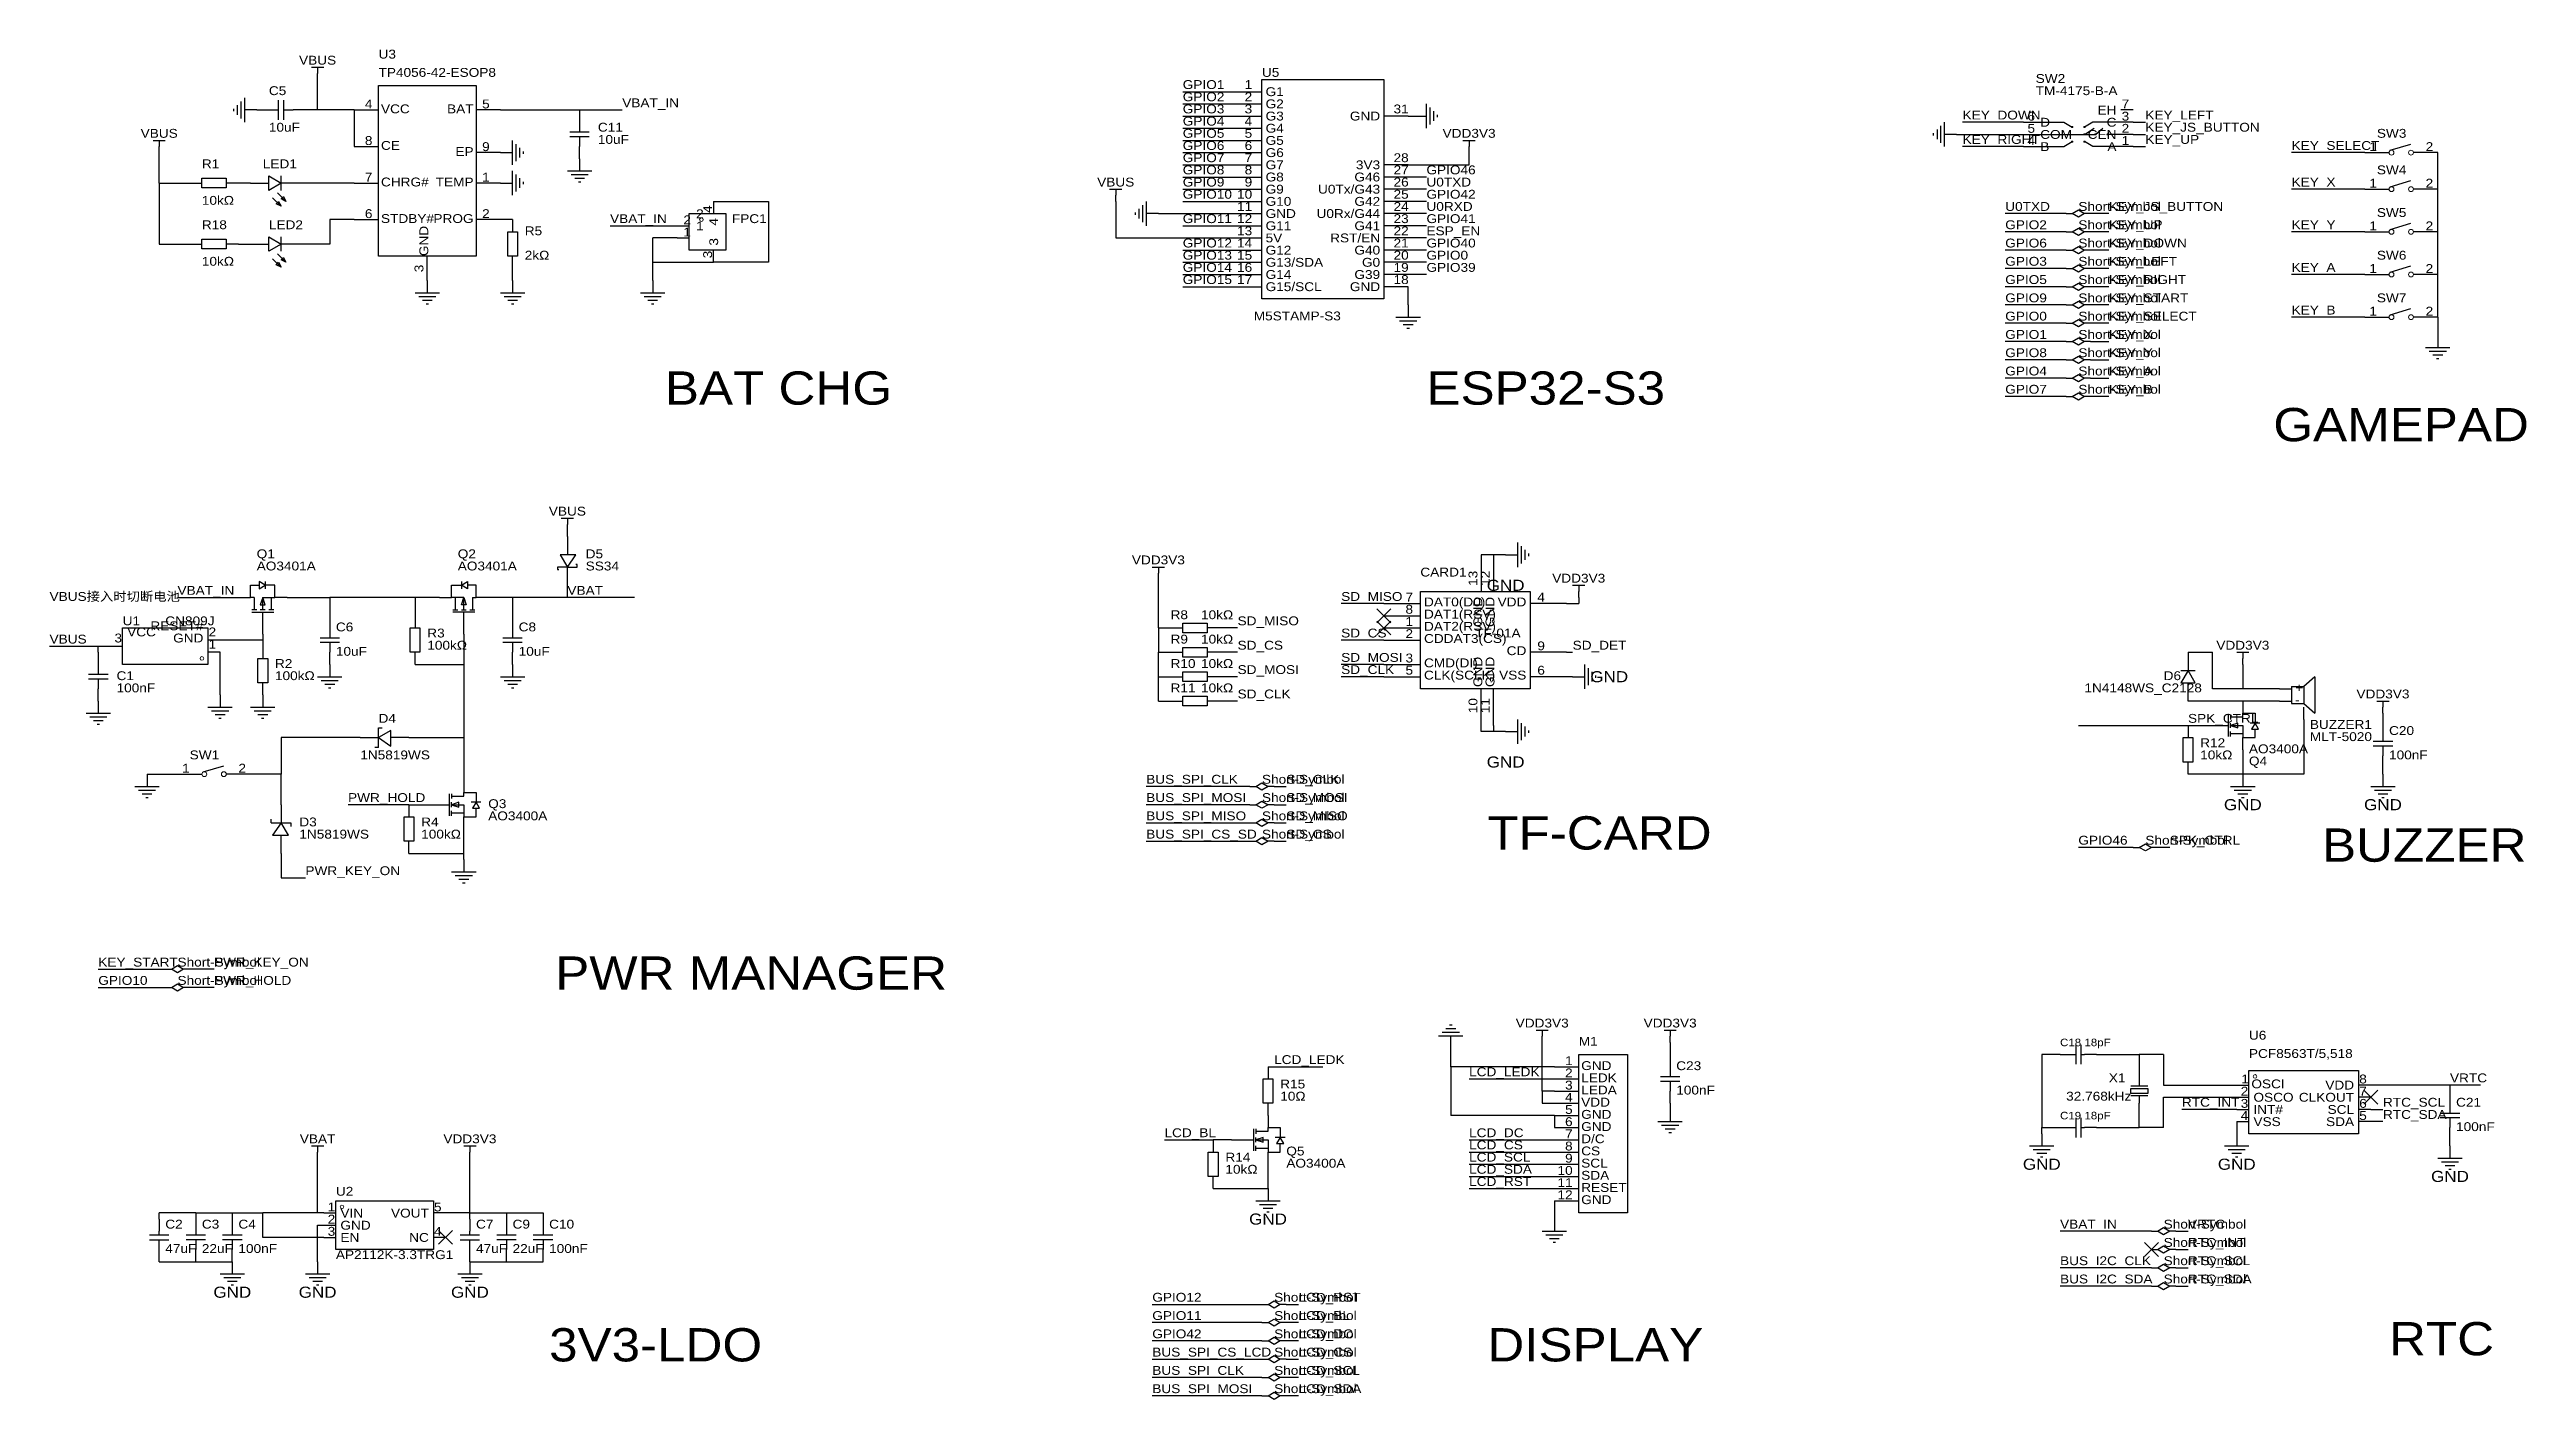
# Model space of a CAD drawing. Header units: millimetres. Extents: x 119 to 821, y 112 to 394.
# Drawn here: x 119 to 636, y 112 to 394 of the extents above; entities that cross this region are included whole.
import ezdxf
from ezdxf.enums import TextEntityAlignment as Align

# ---------------------------------------------------------------- set-up
doc = ezdxf.new("R2010")
doc.units = ezdxf.units.MM
doc.header["$MEASUREMENT"] = 0
doc.styles.get("Standard").update_dxf_attribs({"font": 'arial.ttf'})

msp = doc.modelspace()

# ---------------------------------------------------------------- texts
at = {"color": 1, "true_color": 0x000080, "width": 1.1}
for s, height, p in [('U3', 1.849, (187.96, 391.16)), ('TP4056-42-ESOP8', 1.8491, (187.96, 387.35)), ('U5', 1.849, (372.11, 387.35)), ('SW2', 1.849, (533.4, 386.08)), ('C5', 1.849, (165.1, 383.54)), ('TM-4175-B-A', 1.8491, (533.4, 383.54)), ('10uF', 1.849, (165.1, 375.92)), ('C11', 1.849, (233.68, 375.92)), ('SW3', 1.849, (604.52, 374.65)), ('10uF', 1.849, (233.68, 373.38)), ('R1', 1.849, (151.13, 368.3)), ('LED1', 1.849, (163.83, 368.3)), ('SW4', 1.849, (604.52, 367.03)), ('10kΩ', 1.849, (151.13, 360.68)), ('Short-Symbol', 1.8491, (542.29, 359.41)), ('R18', 1.849, (151.13, 355.6)), ('LED2', 1.849, (165.1, 355.6)), ('R5', 1.849, (218.44, 354.33)), ('FPC1', 1.849, (261.62, 356.87)), ('Short-Symbol', 1.8491, (542.29, 355.6)), ('SW5', 1.849, (604.52, 358.14)), ('2kΩ', 1.849, (218.44, 349.25)), ('Short-Symbol', 1.8491, (542.29, 351.79)), ('SW6', 1.849, (604.52, 349.25)), ('10kΩ', 1.849, (151.13, 347.98)), ('Short-Symbol', 1.8491, (542.29, 347.98)), ('Short-Symbol', 1.8491, (542.29, 344.17)), ('Short-Symbol', 1.8491, (542.29, 340.36)), ('SW7', 1.849, (604.52, 340.36)), ('Short-Symbol', 1.8491, (542.29, 336.55)), ('Short-Symbol', 1.8491, (542.29, 332.74)), ('Short-Symbol', 1.8491, (542.29, 328.93)), ('Short-Symbol', 1.8491, (542.29, 325.12)), ('Short-Symbol', 1.8491, (542.29, 321.31)), ('Q1', 1.849, (162.56, 287.02)), ('Q2', 1.849, (204.47, 287.02)), ('D5', 1.849, (231.14, 287.02)), ('AO3401A', 1.849, (162.56, 284.48)), ('AO3401A', 1.849, (204.47, 284.48)), ('SS34', 1.849, (231.14, 284.48)), ('CARD1', 1.849, (405.13, 283.21)), ('U1', 1.849, (134.62, 273.05)), ('CN809J', 1.849, (143.51, 273.05)), ('C6', 1.849, (179.07, 271.78)), ('C8', 1.849, (217.17, 271.78)), ('R8', 1.849, (353.06, 274.32)), ('10kΩ', 1.849, (359.41, 274.32)), ('10uF', 1.849, (179.07, 266.7)), ('100kΩ', 1.849, (198.12, 267.97)), ('R3', 1.849, (198.12, 270.51)), ('10uF', 1.849, (217.17, 266.7)), ('R9', 1.849, (353.06, 269.24)), ('10kΩ', 1.849, (359.41, 269.24)), ('TF-01A', 1.849, (416.56, 270.51)), ('C1', 1.849, (133.35, 261.62)), ('100kΩ', 1.849, (166.37, 261.62)), ('R2', 1.849, (166.37, 264.16)), ('R10', 1.849, (353.06, 264.16)), ('10kΩ', 1.849, (359.41, 264.16)), ('D6', 1.849, (560.07, 261.62)), ('100nF', 1.849, (133.35, 259.08)), ('R11', 1.849, (353.06, 259.08)), ('10kΩ', 1.849, (359.41, 259.08)), ('1N4148WS_C2128', 1.8491, (543.56, 259.08)), ('D4', 1.849, (187.96, 252.73)), ('BUZZER1', 1.849, (590.55, 251.46)), ('R12', 1.849, (567.69, 247.65)), ('AO3400A', 1.849, (577.85, 246.38)), ('MLT-5020', 1.849, (590.55, 248.92)), ('C20', 1.849, (607.06, 250.19)), ('SW1', 1.849, (148.59, 245.11)), ('1N5819WS', 1.849, (184.15, 245.11)), ('10kΩ', 1.849, (567.69, 245.11)), ('Q4', 1.849, (577.85, 243.84)), ('100nF', 1.849, (607.06, 245.11)), ('Short-Symbol', 1.8491, (372.11, 240.03)), ('Short-Symbol', 1.8491, (372.11, 236.22)), ('D3', 1.849, (171.45, 231.14)), ('R4', 1.849, (196.85, 231.14)), ('AO3400A', 1.849, (210.82, 232.41)), ('Q3', 1.849, (210.82, 234.95)), ('Short-Symbol', 1.8491, (372.11, 232.41)), ('1N5819WS', 1.849, (171.45, 228.6)), ('100kΩ', 1.849, (196.85, 228.6)), ('Short-Symbol', 1.8491, (372.11, 228.6)), ('Short-Symbol', 1.8491, (556.26, 227.33)), ('Short-Symbol', 1.8491, (146.05, 201.93)), ('Short-Symbol', 1.8491, (146.05, 198.12)), ('M1', 1.849, (438.15, 185.42)), ('C18', 1.56, (538.48, 185.42)), ('18pF', 1.56, (543.56, 185.42)), ('U6', 1.849, (577.85, 186.69)), ('C23', 1.849, (458.47, 180.34)), ('PCF8563T/5,518', 1.8491, (577.85, 182.88)), ('10Ω', 1.849, (375.92, 173.99)), ('R15', 1.849, (375.92, 176.53)), ('100nF', 1.849, (458.47, 175.26)), ('32.768kHz', 1.849, (539.75, 173.99)), ('X1', 1.849, (548.64, 177.8)), ('C19', 1.56, (538.48, 170.18)), ('18pF', 1.56, (543.56, 170.18)), ('C21', 1.849, (621.03, 172.72)), ('100nF', 1.849, (621.03, 167.64)), ('10kΩ', 1.849, (364.49, 158.75)), ('R14', 1.849, (364.49, 161.29)), ('AO3400A', 1.849, (377.19, 160.02)), ('Q5', 1.849, (377.19, 162.56)), ('U2', 1.849, (179.07, 154.17)), ('C2', 1.849, (143.51, 147.32)), ('C3', 1.849, (151.13, 147.32)), ('C4', 1.849, (158.75, 147.32)), ('C7', 1.849, (208.28, 147.32)), ('C9', 1.849, (215.9, 147.32)), ('C10', 1.849, (223.52, 147.32)), ('Short-Symbol', 1.8491, (560.07, 147.32)), ('47uF', 1.849, (143.51, 142.24)), ('22uF', 1.849, (151.13, 142.24)), ('100nF', 1.849, (158.75, 142.24)), ('47uF', 1.849, (208.28, 142.24)), ('22uF', 1.849, (215.9, 142.24)), ('100nF', 1.849, (223.52, 142.24)), ('Short-Symbol', 1.8491, (560.07, 143.51)), ('AP2112K-3.3TRG1', 1.8491, (179.07, 140.96)), ('Short-Symbol', 1.8491, (560.07, 139.7)), ('Short-Symbol', 1.8491, (374.65, 132.08)), ('Short-Symbol', 1.8491, (560.07, 135.89)), ('Short-Symbol', 1.8491, (374.65, 128.27)), ('Short-Symbol', 1.8491, (374.65, 124.46)), ('Short-Symbol', 1.8491, (374.65, 120.65)), ('Short-Symbol', 1.8491, (374.65, 116.84)), ('Short-Symbol', 1.8491, (374.65, 113.03))]:
    msp.add_text(s, height=height, dxfattribs=at).set_placement(p, align=Align.BOTTOM_LEFT)
for s, p in [('VBUS', (175.26, 389.89)), ('VBUS', (175.26, 389.89)), ('VBUS', (142.24, 374.65)), ('VBUS', (142.24, 374.65)), ('VDD3V3', (415.29, 374.65)), ('VDD3V3', (415.29, 374.65)), ('VBUS', (341.63, 364.49)), ('VBUS', (341.63, 364.49)), ('VBUS', (227.33, 295.91)), ('VBUS', (227.33, 295.91)), ('VDD3V3', (350.52, 285.75)), ('VDD3V3', (350.52, 285.75)), ('VDD3V3', (438.15, 281.94)), ('VDD3V3', (438.15, 281.94)), ('VDD3V3', (576.58, 267.97)), ('VDD3V3', (576.58, 267.97)), ('VDD3V3', (605.79, 257.81)), ('VDD3V3', (605.79, 257.81)), ('VDD3V3', (430.53, 189.23)), ('VDD3V3', (430.53, 189.23)), ('VDD3V3', (457.2, 189.23)), ('VDD3V3', (457.2, 189.23)), ('VBAT', (175.26, 165.1)), ('VBAT', (175.26, 165.1)), ('VDD3V3', (207.01, 165.1)), ('VDD3V3', (207.01, 165.1))]:
    msp.add_text(s, height=1.849, dxfattribs=at).set_placement(p, align=Align.BOTTOM_CENTER)
at = {"color": 1, "true_color": 0x000000, "width": 1.1}
for s, height, p in [('4', 1.85, (186.69, 380.77)), ('BAT', 1.849, (207.77, 379.75)), ('3', 1.85, (370.08, 379.73)), ('2', 1.85, (370.08, 382.27)), ('1', 1.85, (370.08, 384.81)), ('4', 1.85, (370.08, 377.19)), ('5', 1.85, (370.08, 374.65)), ('5', 1.85, (533.27, 375.69)), ('6', 1.85, (533.27, 378.23)), ('EH', 1.849, (550.24, 379.5)), ('C', 1.85, (550.24, 376.96)), ('8', 1.85, (186.69, 373.15)), ('EP', 1.849, (207.77, 370.86)), ('6', 1.85, (370.08, 372.11)), ('7', 1.85, (370.08, 369.57)), ('4', 1.85, (533.27, 373.15)), ('CEN', 1.849, (550.24, 374.42)), ('A', 1.85, (550.24, 371.88)), ('1', 1.85, (604.52, 371.88)), ('7', 1.85, (186.69, 365.53)), ('TEMP', 1.849, (207.77, 364.51)), ('8', 1.85, (370.08, 367.03)), ('9', 1.85, (370.08, 364.49)), ('1', 1.85, (604.52, 364.26)), ('10', 1.849, (370.08, 361.95)), ('11', 1.849, (370.08, 359.41)), ('6', 1.85, (186.69, 357.91)), ('PROG', 1.849, (207.77, 356.89)), ('2', 1.85, (253.09, 356.62)), ('1', 1.85, (253.09, 354.08)), ('12', 1.849, (370.08, 356.87)), ('13', 1.849, (370.08, 354.33)), ('1', 1.85, (604.52, 355.37)), ('14', 1.849, (370.08, 351.79)), ('15', 1.849, (370.08, 349.25)), ('16', 1.849, (370.08, 346.71)), ('17', 1.849, (370.08, 344.17)), ('1', 1.85, (604.52, 346.48)), ('1', 1.85, (604.52, 337.59)), ('7', 1.85, (403.61, 278)), ('VDD', 1.849, (427.23, 276.99)), ('RESET#', 1.849, (151.46, 272.01)), ('8', 1.85, (403.61, 275.46)), ('1', 1.85, (403.61, 272.92)), ('3', 1.85, (134.49, 269.47)), ('GND', 1.849, (151.46, 269.47)), ('2', 1.85, (403.61, 270.38)), ('CD', 1.849, (427.23, 266.83)), ('3', 1.85, (403.61, 265.3)), ('5', 1.85, (403.61, 262.76)), ('VSS', 1.849, (427.23, 261.75)), ('1', 1.85, (148.59, 242.34)), ('2', 1.85, (436.88, 178.84)), ('1', 1.85, (436.88, 181.38)), ('4', 1.85, (436.88, 173.76)), ('3', 1.85, (436.88, 176.3)), ('2', 1.85, (577.72, 175.03)), ('1', 1.85, (577.85, 177.57)), ('CLKOUT', 1.849, (599.77, 173.76)), ('VDD', 1.849, (599.77, 176.3)), ('5', 1.85, (436.88, 171.22)), ('6', 1.85, (436.88, 168.68)), ('4', 1.85, (577.72, 169.95)), ('3', 1.85, (577.72, 172.49)), ('SDA', 1.849, (599.77, 168.68)), ('SCL', 1.849, (599.77, 171.22)), ('8', 1.85, (436.88, 163.6)), ('7', 1.85, (436.88, 166.14)), ('10', 1.849, (436.88, 158.52)), ('9', 1.85, (436.88, 161.06)), ('11', 1.849, (436.88, 155.98)), ('12', 1.849, (436.88, 153.44)), ('2', 1.85, (178.94, 148.36)), ('1', 1.85, (178.94, 150.9)), ('VOUT', 1.849, (198.45, 149.63)), ('3', 1.85, (178.94, 145.82)), ('NC', 1.849, (198.45, 144.55))]:
    msp.add_text(s, height=height, dxfattribs=at).set_placement(p, align=Align.BOTTOM_RIGHT)
for s, height, p in [('VCC', 1.849, (188.47, 379.75)), ('5', 1.85, (209.55, 380.77)), ('31', 1.849, (399.54, 379.73)), ('7', 1.85, (551.31, 380.77)), ('D', 1.85, (534.34, 376.96)), ('3', 1.85, (551.31, 378.23)), ('2', 1.85, (551.31, 375.69)), ('CE', 1.849, (188.47, 372.13)), ('9', 1.85, (209.55, 371.88)), ('28', 1.849, (399.54, 369.57)), ('COM', 1.849, (534.34, 374.42)), ('B', 1.85, (534.34, 371.88)), ('1', 1.85, (551.31, 373.15)), ('2', 1.85, (614.68, 371.88)), ('CHRG#', 1.849, (188.47, 364.51)), ('1', 1.85, (209.55, 365.53)), ('27', 1.849, (399.54, 367.03)), ('26', 1.849, (399.54, 364.49)), ('2', 1.85, (614.68, 364.26)), ('25', 1.849, (399.54, 361.95)), ('24', 1.849, (399.54, 359.41)), ('STDBY#', 1.849, (188.47, 356.89)), ('2', 1.85, (209.55, 357.91)), ('2', 1.85, (254.16, 357.89)), ('1', 1.85, (254.16, 355.35)), ('23', 1.849, (399.54, 356.87)), ('22', 1.849, (399.54, 354.33)), ('2', 1.85, (614.68, 355.37)), ('21', 1.849, (399.54, 351.79)), ('20', 1.849, (399.54, 349.25)), ('19', 1.849, (399.54, 346.71)), ('18', 1.849, (399.54, 344.17)), ('2', 1.85, (614.68, 346.48)), ('2', 1.85, (614.68, 337.59)), ('BAT CHG', 6.934, (247.65, 317.5)), ('ESP32-S3', 6.934, (406.4, 317.5)), ('GAMEPAD', 6.934, (582.93, 309.88)), ('VBUS接入时切断电池', 1.8491, (119.38, 278.13)), ('DAT0(D0)', 1.849, (405.89, 276.99)), ('4', 1.85, (429.51, 278)), ('DAT1(RSV)', 1.849, (405.89, 274.45)), ('DAT2(RSV)', 1.849, (405.89, 271.91)), ('VCC', 1.849, (135.56, 270.74)), ('2', 1.85, (152.53, 270.74)), ('1', 1.85, (152.53, 268.2)), ('CDDAT3(CS)', 1.849, (405.89, 269.37)), ('9', 1.85, (429.51, 267.84)), ('CMD(DI)', 1.849, (405.89, 264.29)), ('CLK(SCLK)', 1.849, (405.89, 261.75)), ('6', 1.85, (429.51, 262.76)), ('+', 1.85, (587.5, 259.1)), ('-', 1.85, (587.5, 256.56)), ('2', 1.85, (158.75, 242.34)), ('TF-CARD', 6.934, (419.1, 224.79)), ('BUZZER', 6.934, (593.09, 222.25)), ('PWR MANAGER', 6.9342, (224.79, 195.58)), ('GND', 1.849, (438.66, 180.36)), ('LEDK', 1.849, (438.66, 177.82)), ('LEDA', 1.849, (438.66, 175.28)), ('OSCI', 1.849, (578.36, 176.55)), ('OSCO', 1.849, (578.79, 173.76)), ('8', 1.85, (600.84, 177.57)), ('7', 1.85, (600.84, 175.03)), ('VDD', 1.849, (438.66, 172.74)), ('GND', 1.849, (438.66, 170.2)), ('VSS', 1.849, (578.79, 168.68)), ('INT#', 1.849, (578.79, 171.22)), ('5', 1.85, (600.84, 169.95)), ('6', 1.85, (600.84, 172.49)), ('GND', 1.849, (438.66, 167.66)), ('D/C', 1.849, (438.66, 165.12)), ('SCL', 1.849, (438.66, 160.04)), ('CS', 1.849, (438.66, 162.58)), ('SDA', 1.849, (438.66, 157.5)), ('RESET', 1.849, (438.66, 154.96)), ('VIN', 1.849, (180.01, 149.63)), ('5', 1.85, (199.52, 150.9)), ('GND', 1.849, (438.66, 152.42)), ('GND', 1.849, (180.01, 147.09)), ('EN', 1.849, (180.01, 144.55)), ('4', 1.85, (199.52, 145.82)), ('3V3-LDO', 6.934, (223.52, 118.11)), ('DISPLAY', 6.934, (419.1, 118.11)), ('RTC', 6.934, (607.06, 119.38))]:
    msp.add_text(s, height=height, dxfattribs=at).set_placement(p, align=Align.BOTTOM_LEFT)
at = {"color": 1, "true_color": 0x0000ff, "width": 1.1}
for s, height, p in [('VBAT_IN', 1.849, (238.76, 381)), ('GPIO1', 1.849, (355.6, 384.81)), ('GPIO2', 1.849, (355.6, 382.27)), ('GPIO3', 1.849, (355.6, 379.73)), ('GPIO4', 1.849, (355.6, 377.19)), ('GPIO5', 1.849, (355.6, 374.65)), ('KEY_DOWN', 1.849, (518.16, 378.46)), ('KEY_LEFT', 1.849, (556.26, 378.46)), ('KEY_JS_BUTTON', 1.8491, (556.26, 375.92)), ('GPIO6', 1.849, (355.6, 372.11)), ('GPIO7', 1.849, (355.6, 369.57)), ('KEY_RIGHT', 1.849, (518.16, 373.38)), ('KEY_UP', 1.849, (556.26, 373.38)), ('KEY_SELECT', 1.849, (586.74, 372.11)), ('GPIO8', 1.849, (355.6, 367.03)), ('GPIO9', 1.849, (355.6, 364.49)), ('GPIO46', 1.849, (406.4, 367.03)), ('U0TXD', 1.849, (406.4, 364.49)), ('KEY_X', 1.849, (586.74, 364.49)), ('GPIO10', 1.849, (355.6, 361.95)), ('GPIO42', 1.849, (406.4, 361.95)), ('U0RXD', 1.849, (406.4, 359.41)), ('U0TXD', 1.849, (527.05, 359.41)), ('KEY_JS_BUTTON', 1.8491, (548.64, 359.41)), ('VBAT_IN', 1.849, (236.22, 356.87)), ('GPIO11', 1.849, (355.6, 356.87)), ('GPIO41', 1.849, (406.4, 356.87)), ('ESP_EN', 1.849, (406.4, 354.33)), ('GPIO2', 1.849, (527.05, 355.6)), ('KEY_UP', 1.849, (548.64, 355.6)), ('KEY_Y', 1.849, (586.74, 355.6)), ('GPIO12', 1.849, (355.6, 351.79)), ('GPIO13', 1.849, (355.6, 349.25)), ('GPIO40', 1.849, (406.4, 351.79)), ('GPIO0', 1.849, (406.4, 349.25)), ('GPIO6', 1.849, (527.05, 351.79)), ('KEY_DOWN', 1.849, (548.64, 351.79)), ('GPIO14', 1.849, (355.6, 346.71)), ('GPIO15', 1.849, (355.6, 344.17)), ('GPIO39', 1.849, (406.4, 346.71)), ('GPIO3', 1.849, (527.05, 347.98)), ('GPIO5', 1.849, (527.05, 344.17)), ('KEY_LEFT', 1.849, (548.64, 347.98)), ('KEY_RIGHT', 1.849, (548.64, 344.17)), ('KEY_A', 1.849, (586.74, 346.71)), ('GPIO9', 1.849, (527.05, 340.36)), ('KEY_START', 1.849, (548.64, 340.36)), ('GPIO0', 1.849, (527.05, 336.55)), ('KEY_SELECT', 1.849, (548.64, 336.55)), ('KEY_B', 1.849, (586.74, 337.82)), ('GPIO1', 1.849, (527.05, 332.74)), ('GPIO8', 1.849, (527.05, 328.93)), ('KEY_X', 1.849, (548.64, 332.74)), ('KEY_Y', 1.849, (548.64, 328.93)), ('GPIO4', 1.849, (527.05, 325.12)), ('KEY_A', 1.849, (548.64, 325.12)), ('GPIO7', 1.849, (527.05, 321.31)), ('KEY_B', 1.849, (548.64, 321.31)), ('VBAT_IN', 1.849, (146.05, 279.4)), ('VBAT', 1.849, (227.33, 279.4)), ('SD_MISO', 1.849, (388.62, 278.13)), ('SD_MISO', 1.849, (367.03, 273.05)), ('VBUS', 1.849, (119.38, 269.24)), ('SD_CS', 1.849, (367.03, 267.97)), ('SD_CS', 1.849, (388.62, 270.51)), ('SD_DET', 1.849, (436.88, 267.97)), ('SD_MOSI', 1.849, (367.03, 262.89)), ('SD_MOSI', 1.849, (388.62, 265.43)), ('SD_CLK', 1.849, (388.62, 262.89)), ('SD_CLK', 1.849, (367.03, 257.81)), ('SPK_CTRL', 1.849, (565.15, 252.73)), ('PWR_HOLD', 1.849, (181.61, 236.22)), ('BUS_SPI_CLK', 1.8491, (347.98, 240.03)), ('BUS_SPI_MOSI', 1.8491, (347.98, 236.22)), ('SD_CLK', 1.849, (377.19, 240.03)), ('SD_MOSI', 1.849, (377.19, 236.22)), ('BUS_SPI_MISO', 1.8491, (347.98, 232.41)), ('SD_MISO', 1.849, (377.19, 232.41)), ('BUS_SPI_CS_SD', 1.8491, (347.98, 228.6)), ('SD_CS', 1.849, (377.19, 228.6)), ('GPIO46', 1.849, (542.29, 227.33)), ('SPK_CTRL', 1.849, (561.34, 227.33)), ('PWR_KEY_ON', 1.849, (172.72, 220.98)), ('KEY_START', 1.849, (129.54, 201.93)), ('PWR_KEY_ON', 1.849, (153.67, 201.93)), ('GPIO10', 1.849, (129.54, 198.12)), ('PWR_HOLD', 1.849, (153.67, 198.12)), ('LCD_LEDK', 1.849, (374.65, 181.61)), ('LCD_LEDK', 1.849, (415.29, 179.07)), ('VRTC', 1.849, (619.76, 177.8)), ('RTC_INT', 1.849, (563.88, 172.72)), ('RTC_SCL', 1.849, (605.79, 172.72)), ('RTC_SDA', 1.849, (605.79, 170.18)), ('LCD_BL', 1.849, (351.79, 166.37)), ('LCD_DC', 1.849, (415.29, 166.37)), ('LCD_CS', 1.849, (415.29, 163.83)), ('LCD_SCL', 1.849, (415.29, 161.29)), ('LCD_SDA', 1.849, (415.29, 158.75)), ('LCD_RST', 1.849, (415.29, 156.21)), ('VRTC', 1.849, (565.15, 147.32)), ('VBAT_IN', 1.849, (538.48, 147.32)), ('RTC_INT', 1.849, (565.15, 143.51)), ('BUS_I2C_CLK', 1.8491, (538.48, 139.7)), ('RTC_SCL', 1.849, (565.15, 139.7)), ('GPIO12', 1.849, (349.25, 132.08)), ('LCD_RST', 1.849, (379.73, 132.08)), ('BUS_I2C_SDA', 1.8491, (538.48, 135.89)), ('RTC_SDA', 1.849, (565.15, 135.89)), ('GPIO11', 1.849, (349.25, 128.27)), ('LCD_BL', 1.849, (379.73, 128.27)), ('GPIO42', 1.849, (349.25, 124.46)), ('LCD_DC', 1.849, (379.73, 124.46)), ('BUS_SPI_CS_LCD', 1.8491, (349.25, 120.65)), ('BUS_SPI_CLK', 1.8491, (349.25, 116.84)), ('LCD_CS', 1.849, (379.73, 120.65)), ('LCD_SCL', 1.849, (379.73, 116.84)), ('BUS_SPI_MOSI', 1.8491, (349.25, 113.03)), ('LCD_SDA', 1.849, (379.73, 113.03))]:
    msp.add_text(s, height=height, dxfattribs=at).set_placement(p, align=Align.BOTTOM_LEFT)
at = {"color": 1, "true_color": 0x000000, "width": 1.1}
for s, p in [('G1', (372.87, 384.81)), ('G2', (372.87, 382.27)), ('G3', (372.87, 379.73)), ('G4', (372.87, 377.19)), ('G5', (372.87, 374.65)), ('G6', (372.87, 372.11)), ('G7', (372.87, 369.57)), ('G8', (372.87, 367.03)), ('G9', (372.87, 364.49)), ('G10', (372.87, 361.95)), ('GND', (372.87, 359.41)), ('G11', (372.87, 356.87)), ('5V', (372.87, 354.33)), ('G12', (372.87, 351.79)), ('G13/SDA', (372.87, 349.25)), ('G14', (372.87, 346.71)), ('G15/SCL', (372.87, 344.17))]:
    msp.add_text(s, height=1.849, dxfattribs=at).set_placement(p, align=Align.MIDDLE_LEFT)
for s, p in [('GND', (396.75, 379.73)), ('G46', (396.75, 367.03)), ('3V3', (396.75, 369.57)), ('U0Tx/G43', (396.75, 364.49)), ('G42', (396.75, 361.95)), ('U0Rx/G44', (396.75, 359.41)), ('G41', (396.75, 356.87)), ('RST/EN', (396.75, 354.33)), ('G40', (396.75, 351.79)), ('G39', (396.75, 346.71)), ('G0', (396.75, 349.25)), ('GND', (396.75, 344.17))]:
    msp.add_text(s, height=1.849, dxfattribs=at).set_placement(p, align=Align.MIDDLE_RIGHT)
for s, height, p in [('GND', 1.849, (198.88, 350.54)), ('4', 1.85, (258.04, 359.54)), ('3', 1.85, (259.31, 352.73)), ('13', 1.849, (417.58, 281.81)), ('12', 1.849, (420.12, 281.81)), ('GND', 1.849, (418.59, 260.73)), ('GND', 1.849, (421.13, 260.73))]:
    msp.add_text(s, height=height, rotation=90, dxfattribs=at).set_placement(p, align=Align.BOTTOM_LEFT)
for s, height, p in [('4', 1.85, (259.31, 358.47)), ('3', 1.85, (258.04, 351.66)), ('3', 1.85, (197.87, 348.76)), ('GND', 1.849, (418.59, 279.53)), ('GND', 1.849, (421.13, 279.53)), ('10', 1.849, (417.58, 258.44)), ('11', 1.849, (420.12, 258.44))]:
    msp.add_text(s, height=height, rotation=90, dxfattribs=at).set_placement(p, align=Align.BOTTOM_RIGHT)
at = {"color": 1, "true_color": 0x000080, "width": 1.1}
for s, height, p in [('M5STAMP-S3', 1.849, (379.48, 338.07)), ('GND', 2.311, (422.91, 281.94)), ('GND', 2.311, (444.5, 262.89)), ('GND', 2.311, (444.5, 262.89)), ('GND', 2.311, (422.91, 245.11)), ('GND', 2.311, (576.58, 236.22)), ('GND', 2.311, (605.79, 236.22)), ('GND', 2.311, (534.67, 161.29)), ('GND', 2.311, (575.31, 161.29)), ('GND', 2.311, (619.76, 158.75)), ('GND', 2.311, (373.38, 149.86)), ('GND', 2.311, (157.48, 134.62)), ('GND', 2.311, (175.26, 134.62)), ('GND', 2.311, (207.01, 134.62))]:
    msp.add_text(s, height=height, dxfattribs=at).set_placement(p, align=Align.MIDDLE_CENTER)

# ---------------------------------------------------------------- linework, layer by layer
at = {"color": 1, "true_color": 0xa00000}
for points in [[(173.99, 389.89), (176.53, 389.89)], [(175.26, 389.89), (175.26, 388.62)], [(159.26, 382.78), (159.26, 379.22)], [(160.02, 383.54), (160.02, 378.46)], [(167.13, 378.97), (167.13, 383.03)], [(168.15, 383.03), (168.15, 378.97)], [(406.4, 377.19), (406.4, 382.27)], [(157.73, 381.25), (157.73, 380.75)], [(158.5, 382.02), (158.5, 379.98)], [(165.1, 381), (167.13, 381)], [(168.15, 381), (170.18, 381)], [(229.87, 378.46), (229.87, 376.43)], [(407.16, 377.95), (407.16, 381.51)], [(407.92, 378.71), (407.92, 380.75)], [(408.69, 379.48), (408.69, 379.98)], [(512.83, 376.94), (512.83, 374.9)], [(513.59, 377.7), (513.59, 374.14)], [(514.35, 378.46), (514.35, 373.38)], [(533.4, 378.46), (539.24, 378.46), (541.02, 377.44)], [(551.18, 378.46), (545.34, 378.46), (543.56, 377.44)], [(543.56, 375.92), (545.59, 377.19)], [(545.85, 375.92), (547.37, 377.19)], [(140.97, 374.65), (143.51, 374.65)], [(142.24, 374.65), (142.24, 373.38)], [(215.9, 369.57), (215.9, 374.65)], [(216.66, 370.33), (216.66, 373.89)], [(217.42, 371.09), (217.42, 373.13)], [(218.19, 371.86), (218.19, 372.36)], [(227.84, 376.43), (231.9, 376.43)], [(231.9, 375.41), (227.84, 375.41)], [(229.87, 375.41), (229.87, 373.38)], [(414.02, 374.65), (416.56, 374.65)], [(415.29, 374.65), (415.29, 373.38)], [(512.06, 376.17), (512.06, 375.67)], [(533.4, 375.92), (543.56, 375.92)], [(533.4, 373.38), (539.24, 373.38), (541.02, 374.4)], [(543.56, 375.92), (545.85, 375.92)], [(551.18, 373.38), (545.34, 373.38), (543.56, 374.4)], [(551.18, 375.92), (548.39, 375.92)], [(604.52, 372.11), (607.06, 372.11)], [(607.31, 372.62), (611.63, 373.89)], [(614.68, 372.11), (612.14, 372.11)], [(167.64, 364.24), (167.64, 367.28)], [(215.9, 363.22), (215.9, 368.3)], [(216.66, 363.98), (216.66, 367.54)], [(217.42, 364.74), (217.42, 366.78)], [(227.33, 368.3), (232.41, 368.3)], [(228.09, 367.54), (231.65, 367.54)], [(228.85, 366.78), (230.89, 366.78)], [(165.86, 362.71), (167.64, 360.93)], [(166.88, 363.73), (168.66, 361.95)], [(218.19, 365.51), (218.19, 366.01)], [(229.62, 366.01), (230.12, 366.01)], [(340.36, 364.49), (342.9, 364.49)], [(341.63, 364.49), (341.63, 363.22)], [(347.98, 361.95), (347.98, 356.87)], [(604.52, 364.49), (607.06, 364.49)], [(607.31, 365), (611.63, 366.27)], [(614.68, 364.49), (612.14, 364.49)], [(345.69, 359.66), (345.69, 359.16)], [(346.46, 360.43), (346.46, 358.39)], [(347.22, 361.19), (347.22, 357.63)], [(607.31, 356.11), (611.63, 357.38)], [(167.64, 351.54), (167.64, 354.58)], [(604.52, 355.6), (607.06, 355.6)], [(614.68, 355.6), (612.14, 355.6)], [(165.86, 350.01), (167.64, 348.23)], [(166.88, 351.03), (168.66, 349.25)], [(604.52, 346.71), (607.06, 346.71)], [(607.31, 347.22), (611.63, 348.49)], [(614.68, 346.71), (612.14, 346.71)], [(195.58, 342.9), (200.66, 342.9)], [(196.34, 342.14), (199.9, 342.14)], [(197.1, 341.38), (199.14, 341.38)], [(213.36, 342.9), (218.44, 342.9)], [(214.12, 342.14), (217.68, 342.14)], [(214.88, 341.38), (216.92, 341.38)], [(242.57, 342.9), (247.65, 342.9)], [(243.33, 342.14), (246.89, 342.14)], [(244.09, 341.38), (246.13, 341.38)], [(197.87, 340.61), (198.37, 340.61)], [(215.65, 340.61), (216.15, 340.61)], [(244.86, 340.61), (245.36, 340.61)], [(400.05, 337.82), (405.13, 337.82)], [(400.81, 337.06), (404.37, 337.06)], [(401.57, 336.3), (403.61, 336.3)], [(604.52, 337.82), (607.06, 337.82)], [(607.31, 338.33), (611.63, 339.6)], [(614.68, 337.82), (612.14, 337.82)], [(402.34, 335.53), (402.84, 335.53)], [(614.68, 331.47), (619.76, 331.47)], [(615.44, 330.71), (619, 330.71)], [(616.2, 329.95), (618.24, 329.95)], [(616.97, 329.18), (617.47, 329.18)], [(226.06, 295.91), (228.6, 295.91)], [(227.33, 295.91), (227.33, 294.64)], [(425.45, 285.75), (425.45, 290.83)], [(426.21, 286.51), (426.21, 290.07)], [(426.97, 287.27), (426.97, 289.31)], [(227.33, 285.75), (225.3, 285.75), (225.3, 285.24), (225.55, 285.24)], [(227.33, 285.75), (229.36, 285.75), (229.36, 286.26), (229.11, 286.26)], [(349.25, 285.75), (351.79, 285.75)], [(350.52, 285.75), (350.52, 284.48)], [(427.74, 288.04), (427.74, 288.54)], [(162.05, 279.4), (161.29, 279.4), (161.29, 281.94), (163.07, 281.94)], [(162.05, 279.4), (162.05, 276.86)], [(163.83, 276.86), (163.83, 279.4), (166.37, 279.4)], [(164.34, 282.7), (164.34, 282.45), (164.34, 281.43), (164.34, 281.18)], [(166.37, 279.4), (166.37, 281.94), (164.34, 281.94)], [(165.61, 279.4), (165.61, 276.86)], [(203.2, 279.4), (203.2, 281.94), (205.23, 281.94)], [(205.74, 276.86), (205.74, 279.4), (203.2, 279.4)], [(203.96, 279.4), (203.96, 276.86)], [(205.23, 282.7), (205.23, 282.45), (205.23, 281.43), (205.23, 281.18)], [(207.52, 279.4), (208.28, 279.4), (208.28, 281.94), (206.5, 281.94)], [(207.52, 279.4), (207.52, 276.86)], [(436.88, 281.94), (439.42, 281.94)], [(438.15, 281.94), (438.15, 280.67)], [(162.56, 276.86), (161.54, 276.86)], [(161.54, 276.35), (166.12, 276.35)], [(164.34, 276.86), (163.32, 276.86)], [(163.83, 274.32), (163.83, 276.35)], [(166.12, 276.86), (165.1, 276.86)], [(203.45, 276.86), (204.47, 276.86)], [(208.03, 276.35), (203.45, 276.35)], [(205.23, 276.86), (206.25, 276.86)], [(205.74, 274.32), (205.74, 276.35)], [(207.01, 276.86), (208.03, 276.86)], [(175.77, 271.02), (179.83, 271.02)], [(179.83, 270), (175.77, 270)], [(177.8, 273.05), (177.8, 271.02)], [(177.8, 270), (177.8, 267.97)], [(213.87, 271.02), (217.93, 271.02)], [(217.93, 270), (213.87, 270)], [(215.9, 273.05), (215.9, 271.02)], [(215.9, 270), (215.9, 267.97)], [(127.51, 263.4), (131.57, 263.4)], [(129.54, 265.43), (129.54, 263.4)], [(439.42, 260.35), (439.42, 265.43)], [(440.18, 261.11), (440.18, 264.67)], [(440.94, 261.87), (440.94, 263.91)], [(563.63, 264.16), (566.67, 264.16)], [(575.31, 267.97), (577.85, 267.97)], [(576.58, 267.97), (576.58, 266.7)], [(131.57, 262.38), (127.51, 262.38)], [(129.54, 262.38), (129.54, 260.35)], [(175.26, 262.89), (180.34, 262.89)], [(176.02, 262.13), (179.58, 262.13)], [(176.78, 261.37), (178.82, 261.37)], [(177.55, 260.6), (178.05, 260.6)], [(213.36, 262.89), (218.44, 262.89)], [(214.12, 262.13), (217.68, 262.13)], [(214.88, 261.37), (216.92, 261.37)], [(215.65, 260.6), (216.15, 260.6)], [(441.71, 262.64), (441.71, 263.14)], [(586.74, 260.86), (589.28, 260.86)], [(586.74, 260.86), (586.74, 257.3)], [(591.57, 262.89), (589.28, 260.86)], [(589.28, 260.86), (589.28, 257.3)], [(591.57, 262.89), (591.57, 255.27)], [(127, 255.27), (132.08, 255.27)], [(127.76, 254.51), (131.32, 254.51)], [(128.52, 253.75), (130.56, 253.75)], [(152.4, 256.54), (157.48, 256.54)], [(153.16, 255.78), (156.72, 255.78)], [(153.92, 255.02), (155.96, 255.02)], [(154.69, 254.25), (155.19, 254.25)], [(161.29, 256.54), (166.37, 256.54)], [(162.05, 255.78), (165.61, 255.78)], [(162.81, 255.02), (164.85, 255.02)], [(163.58, 254.25), (164.08, 254.25)], [(425.45, 248.92), (425.45, 254)], [(426.21, 249.68), (426.21, 253.24)], [(573.53, 255.02), (573.53, 250.44)], [(574.04, 254.51), (576.58, 254.51), (576.58, 255.27), (579.12, 255.27), (579.12, 253.24)], [(574.04, 255.02), (574.04, 254)], [(574.04, 252.22), (574.04, 253.24)], [(580.14, 253.24), (579.63, 253.24), (578.61, 253.24), (578.1, 253.24)], [(586.74, 257.3), (589.28, 257.3)], [(589.28, 257.3), (591.57, 255.27)], [(604.52, 257.81), (607.06, 257.81)], [(605.79, 257.81), (605.79, 256.54)], [(129.29, 252.98), (129.79, 252.98)], [(187.96, 248.16), (187.2, 248.16)], [(187.96, 248.16), (187.96, 252.22)], [(187.96, 252.22), (188.72, 252.22)], [(426.97, 250.44), (426.97, 252.48)], [(427.74, 251.21), (427.74, 251.71)], [(571.5, 252.73), (573.53, 252.73)], [(574.04, 252.73), (576.58, 252.73), (576.58, 250.19), (579.12, 250.19), (579.12, 251.97)], [(574.04, 250.44), (574.04, 251.46)], [(576.58, 250.95), (574.04, 250.95)], [(603.76, 249.43), (607.82, 249.43)], [(607.82, 248.41), (603.76, 248.41)], [(605.79, 251.46), (605.79, 249.43)], [(605.79, 248.41), (605.79, 246.38)], [(151.38, 243.08), (155.7, 244.35)], [(137.16, 240.03), (142.24, 240.03)], [(137.92, 239.27), (141.48, 239.27)], [(138.68, 238.51), (140.72, 238.51)], [(139.45, 237.74), (139.95, 237.74)], [(148.59, 242.57), (151.13, 242.57)], [(158.75, 242.57), (156.21, 242.57)], [(202.69, 238.51), (202.69, 233.93)], [(203.2, 238), (205.74, 238), (205.74, 238.76), (208.28, 238.76), (208.28, 236.73)], [(203.2, 238.51), (203.2, 237.49)], [(574.04, 240.03), (579.12, 240.03)], [(574.8, 239.27), (578.36, 239.27)], [(575.56, 238.51), (577.6, 238.51)], [(576.33, 237.74), (576.83, 237.74)], [(603.25, 240.03), (608.33, 240.03)], [(604.01, 239.27), (607.57, 239.27)], [(604.77, 238.51), (606.81, 238.51)], [(605.54, 237.74), (606.04, 237.74)], [(165.61, 232.41), (165.61, 233.17)], [(165.61, 232.41), (169.67, 232.41)], [(169.67, 232.41), (169.67, 231.65)], [(200.66, 236.22), (202.69, 236.22)], [(203.2, 235.71), (203.2, 236.73)], [(203.2, 236.22), (205.74, 236.22), (205.74, 233.68), (208.28, 233.68), (208.28, 235.46)], [(203.2, 233.93), (203.2, 234.95)], [(205.74, 234.44), (203.2, 234.44)], [(209.3, 236.73), (208.79, 236.73), (207.77, 236.73), (207.26, 236.73)], [(203.2, 222.25), (208.28, 222.25)], [(203.96, 221.49), (207.52, 221.49)], [(204.72, 220.73), (206.76, 220.73)], [(205.49, 219.96), (205.99, 219.96)], [(414.02, 187.96), (408.94, 187.96)], [(413.26, 188.72), (409.7, 188.72)], [(412.5, 189.48), (410.46, 189.48)], [(411.73, 190.25), (411.23, 190.25)], [(429.26, 189.23), (431.8, 189.23)], [(430.53, 189.23), (430.53, 187.96)], [(455.93, 189.23), (458.47, 189.23)], [(457.2, 189.23), (457.2, 187.96)], [(541.78, 186.18), (541.78, 182.12)], [(542.8, 186.18), (542.8, 182.12)], [(457.2, 181.61), (457.2, 179.58)], [(541.02, 184.15), (541.78, 184.15)], [(542.8, 184.15), (543.56, 184.15)], [(455.17, 179.58), (459.23, 179.58)], [(459.23, 178.56), (455.17, 178.56)], [(457.2, 178.56), (457.2, 176.53)], [(556.77, 177.55), (553.21, 177.55)], [(554.99, 179.07), (554.99, 177.55)], [(541.78, 170.94), (541.78, 166.88)], [(542.8, 170.94), (542.8, 166.88)], [(556.77, 175.51), (553.21, 175.51)], [(554.99, 175.51), (554.99, 173.99)], [(617.73, 171.96), (621.79, 171.96)], [(621.79, 170.94), (617.73, 170.94)], [(619.76, 173.99), (619.76, 171.96)], [(619.76, 170.94), (619.76, 168.91)], [(368.3, 166.37), (370.33, 166.37)], [(370.33, 168.66), (370.33, 164.08)], [(370.84, 168.15), (373.38, 168.15), (373.38, 168.91), (375.92, 168.91), (375.92, 166.88)], [(370.84, 168.66), (370.84, 167.64)], [(370.84, 165.86), (370.84, 166.88)], [(370.84, 166.37), (373.38, 166.37), (373.38, 163.83), (375.92, 163.83), (375.92, 165.61)], [(376.94, 166.88), (376.43, 166.88), (375.41, 166.88), (374.9, 166.88)], [(454.66, 170.18), (459.74, 170.18)], [(455.42, 169.42), (458.98, 169.42)], [(456.18, 168.66), (458.22, 168.66)], [(456.95, 167.89), (457.45, 167.89)], [(541.02, 168.91), (541.78, 168.91)], [(542.8, 168.91), (543.56, 168.91)], [(173.99, 165.1), (176.53, 165.1)], [(175.26, 165.1), (175.26, 163.83)], [(205.74, 165.1), (208.28, 165.1)], [(207.01, 165.1), (207.01, 163.83)], [(370.84, 164.08), (370.84, 165.1)], [(373.38, 164.59), (370.84, 164.59)], [(532.13, 165.1), (537.21, 165.1)], [(532.89, 164.34), (536.45, 164.34)], [(533.65, 163.58), (535.69, 163.58)], [(534.42, 162.81), (534.92, 162.81)], [(572.77, 165.1), (577.85, 165.1)], [(573.53, 164.34), (577.09, 164.34)], [(574.29, 163.58), (576.33, 163.58)], [(575.06, 162.81), (575.56, 162.81)], [(617.22, 162.56), (622.3, 162.56)], [(617.98, 161.8), (621.54, 161.8)], [(618.74, 161.04), (620.78, 161.04)], [(619.51, 160.27), (620.01, 160.27)], [(370.84, 153.67), (375.92, 153.67)], [(371.6, 152.91), (375.16, 152.91)], [(372.36, 152.15), (374.4, 152.15)], [(373.13, 151.38), (373.63, 151.38)], [(140.21, 146.56), (144.27, 146.56)], [(140.21, 145.54), (144.27, 145.54)], [(142.24, 146.56), (142.24, 147.32)], [(142.24, 144.78), (142.24, 145.54)], [(147.83, 146.56), (151.89, 146.56)], [(151.89, 145.54), (147.83, 145.54)], [(149.86, 148.59), (149.86, 146.56)], [(149.86, 145.54), (149.86, 143.51)], [(155.45, 146.56), (159.51, 146.56)], [(159.51, 145.54), (155.45, 145.54)], [(157.48, 148.59), (157.48, 146.56)], [(157.48, 145.54), (157.48, 143.51)], [(204.98, 146.56), (209.04, 146.56)], [(204.98, 145.54), (209.04, 145.54)], [(207.01, 146.56), (207.01, 147.32)], [(207.01, 144.78), (207.01, 145.54)], [(212.6, 146.56), (216.66, 146.56)], [(216.66, 145.54), (212.6, 145.54)], [(214.63, 148.59), (214.63, 146.56)], [(214.63, 145.54), (214.63, 143.51)], [(220.22, 146.56), (224.28, 146.56)], [(224.28, 145.54), (220.22, 145.54)], [(222.25, 148.59), (222.25, 146.56)], [(222.25, 145.54), (222.25, 143.51)], [(430.53, 147.32), (435.61, 147.32)], [(431.29, 146.56), (434.85, 146.56)], [(432.05, 145.8), (434.09, 145.8)], [(432.82, 145.03), (433.32, 145.03)], [(154.94, 138.43), (160.02, 138.43)], [(155.7, 137.67), (159.26, 137.67)], [(156.46, 136.91), (158.5, 136.91)], [(157.23, 136.14), (157.73, 136.14)], [(172.72, 138.43), (177.8, 138.43)], [(173.48, 137.67), (177.04, 137.67)], [(174.24, 136.91), (176.28, 136.91)], [(175.01, 136.14), (175.51, 136.14)], [(204.47, 138.43), (209.55, 138.43)], [(205.23, 137.67), (208.79, 137.67)], [(205.99, 136.91), (208.03, 136.91)], [(206.76, 136.14), (207.26, 136.14)]]:
    msp.add_lwpolyline(points, dxfattribs=at)
at = {"color": 1, "true_color": 0x880000}
for points in [[(175.26, 387.35), (175.26, 388.62)], [(367.03, 384.81), (372.11, 384.81)], [(367.03, 382.27), (372.11, 382.27)], [(162.56, 381), (160.02, 381)], [(162.56, 381), (165.1, 381)], [(172.72, 381), (170.18, 381)], [(182.88, 381), (187.96, 381)], [(213.36, 381), (208.28, 381)], [(229.87, 381), (229.87, 378.46)], [(367.03, 379.73), (372.11, 379.73)], [(367.03, 377.19), (372.11, 377.19)], [(402.59, 379.73), (397.51, 379.73)], [(403.86, 379.73), (406.4, 379.73)], [(530.86, 378.46), (533.4, 378.46)], [(553.72, 381), (551.18, 381)], [(553.72, 378.46), (551.18, 378.46)], [(142.24, 372.11), (142.24, 373.38)], [(182.88, 373.38), (187.96, 373.38)], [(213.36, 372.11), (208.28, 372.11)], [(213.36, 372.11), (215.9, 372.11)], [(229.87, 370.84), (229.87, 373.38)], [(367.03, 374.65), (372.11, 374.65)], [(367.03, 372.11), (372.11, 372.11)], [(415.29, 372.11), (415.29, 373.38)], [(516.89, 375.92), (514.35, 375.92)], [(530.86, 375.92), (533.4, 375.92)], [(530.86, 373.38), (533.4, 373.38)], [(553.72, 375.92), (551.18, 375.92)], [(553.72, 373.38), (551.18, 373.38)], [(601.98, 372.11), (604.52, 372.11)], [(617.22, 372.11), (614.68, 372.11)], [(229.87, 370.84), (229.87, 368.3)], [(367.03, 369.57), (372.11, 369.57)], [(367.03, 367.03), (372.11, 367.03)], [(402.59, 369.57), (397.51, 369.57)], [(402.59, 367.03), (397.51, 367.03)], [(148.59, 365.76), (151.13, 365.76)], [(158.75, 365.76), (156.21, 365.76)], [(161.29, 365.76), (165.1, 365.76)], [(171.45, 365.76), (167.64, 365.76)], [(182.88, 365.76), (187.96, 365.76)], [(213.36, 365.76), (208.28, 365.76)], [(213.36, 365.76), (215.9, 365.76)], [(257.81, 361.95), (257.81, 359.41)], [(341.63, 361.95), (341.63, 363.22)], [(367.03, 364.49), (372.11, 364.49)], [(367.03, 361.95), (372.11, 361.95)], [(402.59, 364.49), (397.51, 364.49)], [(402.59, 361.95), (397.51, 361.95)], [(601.98, 364.49), (604.52, 364.49)], [(617.22, 364.49), (614.68, 364.49)], [(182.88, 358.14), (187.96, 358.14)], [(213.36, 358.14), (208.28, 358.14)], [(215.9, 358.14), (215.9, 355.6)], [(250.19, 356.87), (252.73, 356.87)], [(350.52, 359.41), (347.98, 359.41)], [(367.03, 359.41), (372.11, 359.41)], [(367.03, 356.87), (372.11, 356.87)], [(402.59, 359.41), (397.51, 359.41)], [(402.59, 356.87), (397.51, 356.87)], [(539.75, 359.41), (541.02, 359.41)], [(544.83, 359.41), (543.56, 359.41)], [(148.59, 353.06), (151.13, 353.06)], [(158.75, 353.06), (156.21, 353.06)], [(161.29, 353.06), (165.1, 353.06)], [(171.45, 353.06), (167.64, 353.06)], [(250.19, 354.33), (252.73, 354.33)], [(257.81, 349.25), (257.81, 351.79)], [(367.03, 354.33), (372.11, 354.33)], [(367.03, 351.79), (372.11, 351.79)], [(402.59, 354.33), (397.51, 354.33)], [(402.59, 351.79), (397.51, 351.79)], [(539.75, 355.6), (541.02, 355.6)], [(539.75, 351.79), (541.02, 351.79)], [(544.83, 355.6), (543.56, 355.6)], [(544.83, 351.79), (543.56, 351.79)], [(601.98, 355.6), (604.52, 355.6)], [(617.22, 355.6), (614.68, 355.6)], [(198.12, 345.44), (198.12, 350.52)], [(215.9, 347.98), (215.9, 350.52)], [(367.03, 349.25), (372.11, 349.25)], [(367.03, 346.71), (372.11, 346.71)], [(402.59, 349.25), (397.51, 349.25)], [(402.59, 346.71), (397.51, 346.71)], [(539.75, 347.98), (541.02, 347.98)], [(544.83, 347.98), (543.56, 347.98)], [(601.98, 346.71), (604.52, 346.71)], [(617.22, 346.71), (614.68, 346.71)], [(198.12, 345.44), (198.12, 342.9)], [(215.9, 345.44), (215.9, 342.9)], [(245.11, 345.44), (245.11, 342.9)], [(367.03, 344.17), (372.11, 344.17)], [(402.59, 344.17), (397.51, 344.17)], [(539.75, 344.17), (541.02, 344.17)], [(544.83, 344.17), (543.56, 344.17)], [(402.59, 340.36), (402.59, 337.82)], [(539.75, 340.36), (541.02, 340.36)], [(539.75, 336.55), (541.02, 336.55)], [(544.83, 340.36), (543.56, 340.36)], [(544.83, 336.55), (543.56, 336.55)], [(601.98, 337.82), (604.52, 337.82)], [(617.22, 337.82), (614.68, 337.82)], [(539.75, 332.74), (541.02, 332.74)], [(544.83, 332.74), (543.56, 332.74)], [(617.22, 334.01), (617.22, 331.47)], [(539.75, 328.93), (541.02, 328.93)], [(544.83, 328.93), (543.56, 328.93)], [(539.75, 325.12), (541.02, 325.12)], [(539.75, 321.31), (541.02, 321.31)], [(544.83, 325.12), (543.56, 325.12)], [(544.83, 321.31), (543.56, 321.31)], [(227.33, 293.37), (227.33, 294.64)], [(227.33, 292.1), (227.33, 288.29)], [(227.33, 281.94), (227.33, 285.75)], [(350.52, 283.21), (350.52, 284.48)], [(417.83, 288.29), (417.83, 280.67)], [(420.37, 288.29), (420.37, 280.67)], [(422.91, 288.29), (425.45, 288.29)], [(158.75, 279.4), (161.29, 279.4)], [(168.91, 279.4), (166.37, 279.4)], [(200.66, 279.4), (203.2, 279.4)], [(210.82, 279.4), (208.28, 279.4)], [(438.15, 279.4), (438.15, 280.67)], [(163.83, 271.78), (163.83, 274.32)], [(177.8, 275.59), (177.8, 273.05)], [(195.58, 275.59), (195.58, 273.05)], [(205.74, 271.78), (205.74, 274.32)], [(215.9, 275.59), (215.9, 273.05)], [(397.51, 278.13), (405.13, 278.13)], [(397.51, 275.59), (405.13, 275.59)], [(435.61, 278.13), (427.99, 278.13)], [(132.08, 269.24), (134.62, 269.24)], [(154.94, 270.51), (152.4, 270.51)], [(163.83, 269.24), (163.83, 266.7)], [(353.06, 273.05), (355.6, 273.05)], [(363.22, 273.05), (360.68, 273.05)], [(397.51, 273.05), (405.13, 273.05)], [(397.51, 270.51), (405.13, 270.51)], [(129.54, 267.97), (129.54, 265.43)], [(154.94, 267.97), (152.4, 267.97)], [(177.8, 265.43), (177.8, 267.97)], [(177.8, 265.43), (177.8, 262.89)], [(195.58, 265.43), (195.58, 267.97)], [(215.9, 265.43), (215.9, 267.97)], [(215.9, 265.43), (215.9, 262.89)], [(353.06, 267.97), (355.6, 267.97)], [(363.22, 267.97), (360.68, 267.97)], [(397.51, 265.43), (405.13, 265.43)], [(435.61, 267.97), (427.99, 267.97)], [(565.15, 267.97), (565.15, 264.16)], [(576.58, 265.43), (576.58, 266.7)], [(129.54, 257.81), (129.54, 260.35)], [(154.94, 259.08), (154.94, 256.54)], [(163.83, 259.08), (163.83, 261.62)], [(163.83, 259.08), (163.83, 256.54)], [(353.06, 262.89), (355.6, 262.89)], [(363.22, 262.89), (360.68, 262.89)], [(397.51, 262.89), (405.13, 262.89)], [(417.83, 252.73), (417.83, 260.35)], [(420.37, 252.73), (420.37, 260.35)], [(435.61, 262.89), (427.99, 262.89)], [(436.88, 262.89), (439.42, 262.89)], [(565.15, 257.81), (565.15, 261.62)], [(584.2, 260.35), (586.74, 260.35)], [(129.54, 257.81), (129.54, 255.27)], [(353.06, 257.81), (355.6, 257.81)], [(363.22, 257.81), (360.68, 257.81)], [(576.58, 257.81), (576.58, 255.27)], [(584.2, 257.81), (586.74, 257.81)], [(589.28, 254), (589.28, 256.54)], [(605.79, 255.27), (605.79, 256.54)], [(605.79, 254), (605.79, 251.46)], [(184.15, 250.19), (187.96, 250.19)], [(194.31, 250.19), (190.5, 250.19)], [(422.91, 251.46), (425.45, 251.46)], [(565.15, 252.73), (565.15, 250.19)], [(568.96, 252.73), (571.5, 252.73)], [(576.58, 247.65), (576.58, 250.19)], [(565.15, 242.57), (565.15, 245.11)], [(605.79, 243.84), (605.79, 246.38)], [(139.7, 242.57), (139.7, 240.03)], [(146.05, 242.57), (148.59, 242.57)], [(161.29, 242.57), (158.75, 242.57)], [(205.74, 241.3), (205.74, 238.76)], [(369.57, 240.03), (370.84, 240.03)], [(374.65, 240.03), (373.38, 240.03)], [(576.58, 242.57), (576.58, 240.03)], [(605.79, 242.57), (605.79, 240.03)], [(167.64, 236.22), (167.64, 232.41)], [(194.31, 236.22), (194.31, 233.68)], [(198.12, 236.22), (200.66, 236.22)], [(205.74, 231.14), (205.74, 233.68)], [(369.57, 236.22), (370.84, 236.22)], [(369.57, 232.41), (370.84, 232.41)], [(374.65, 236.22), (373.38, 236.22)], [(374.65, 232.41), (373.38, 232.41)], [(167.64, 226.06), (167.64, 229.87)], [(194.31, 226.06), (194.31, 228.6)], [(369.57, 228.6), (370.84, 228.6)], [(374.65, 228.6), (373.38, 228.6)], [(553.72, 227.33), (554.99, 227.33)], [(558.8, 227.33), (557.53, 227.33)], [(205.74, 224.79), (205.74, 222.25)], [(143.51, 201.93), (144.78, 201.93)], [(148.59, 201.93), (147.32, 201.93)], [(143.51, 198.12), (144.78, 198.12)], [(148.59, 198.12), (147.32, 198.12)], [(411.48, 185.42), (411.48, 187.96)], [(430.53, 186.69), (430.53, 187.96)], [(457.2, 186.69), (457.2, 187.96)], [(373.38, 181.61), (373.38, 179.07)], [(433.07, 181.61), (438.15, 181.61)], [(457.2, 184.15), (457.2, 181.61)], [(538.48, 184.15), (541.02, 184.15)], [(546.1, 184.15), (543.56, 184.15)], [(554.99, 181.61), (554.99, 179.07)], [(433.07, 179.07), (438.15, 179.07)], [(433.07, 176.53), (438.15, 176.53)], [(457.2, 173.99), (457.2, 176.53)], [(575.31, 177.8), (577.85, 177.8)], [(603.25, 177.8), (600.71, 177.8)], [(619.76, 176.53), (619.76, 173.99)], [(373.38, 171.45), (373.38, 173.99)], [(373.38, 171.45), (373.38, 168.91)], [(433.07, 173.99), (438.15, 173.99)], [(433.07, 171.45), (438.15, 171.45)], [(457.2, 172.72), (457.2, 170.18)], [(554.99, 171.45), (554.99, 173.99)], [(575.31, 175.26), (577.85, 175.26)], [(575.31, 172.72), (577.85, 172.72)], [(603.25, 175.26), (600.71, 175.26)], [(603.25, 172.72), (600.71, 172.72)], [(361.95, 166.37), (361.95, 163.83)], [(365.76, 166.37), (368.3, 166.37)], [(433.07, 168.91), (438.15, 168.91)], [(433.07, 166.37), (438.15, 166.37)], [(534.67, 167.64), (534.67, 165.1)], [(538.48, 168.91), (541.02, 168.91)], [(546.1, 168.91), (543.56, 168.91)], [(575.31, 170.18), (577.85, 170.18)], [(575.31, 167.64), (575.31, 165.1)], [(603.25, 170.18), (600.71, 170.18)], [(619.76, 166.37), (619.76, 168.91)], [(175.26, 162.56), (175.26, 163.83)], [(207.01, 162.56), (207.01, 163.83)], [(373.38, 161.29), (373.38, 163.83)], [(433.07, 163.83), (438.15, 163.83)], [(433.07, 161.29), (438.15, 161.29)], [(619.76, 165.1), (619.76, 162.56)], [(361.95, 156.21), (361.95, 158.75)], [(373.38, 156.21), (373.38, 153.67)], [(433.07, 158.75), (438.15, 158.75)], [(433.07, 156.21), (438.15, 156.21)], [(142.24, 149.86), (142.24, 147.32)], [(149.86, 151.13), (149.86, 148.59)], [(157.48, 151.13), (157.48, 148.59)], [(176.53, 151.13), (179.07, 151.13)], [(201.93, 151.13), (199.39, 151.13)], [(207.01, 149.86), (207.01, 147.32)], [(214.63, 151.13), (214.63, 148.59)], [(222.25, 151.13), (222.25, 148.59)], [(433.07, 153.67), (438.15, 153.67)], [(433.07, 149.86), (433.07, 147.32)], [(142.24, 142.24), (142.24, 144.78)], [(176.53, 148.59), (179.07, 148.59)], [(176.53, 146.05), (179.07, 146.05)], [(201.93, 146.05), (199.39, 146.05)], [(207.01, 142.24), (207.01, 144.78)], [(557.53, 147.32), (558.8, 147.32)], [(562.61, 147.32), (561.34, 147.32)], [(149.86, 140.97), (149.86, 143.51)], [(157.48, 140.97), (157.48, 143.51)], [(157.48, 140.97), (157.48, 138.43)], [(175.26, 140.97), (175.26, 138.43)], [(207.01, 140.97), (207.01, 138.43)], [(214.63, 140.97), (214.63, 143.51)], [(222.25, 140.97), (222.25, 143.51)], [(557.53, 143.51), (558.8, 143.51)], [(557.53, 139.7), (558.8, 139.7)], [(562.61, 143.51), (561.34, 143.51)], [(562.61, 139.7), (561.34, 139.7)], [(557.53, 135.89), (558.8, 135.89)], [(562.61, 135.89), (561.34, 135.89)], [(372.11, 132.08), (373.38, 132.08)], [(377.19, 132.08), (375.92, 132.08)], [(372.11, 128.27), (373.38, 128.27)], [(372.11, 124.46), (373.38, 124.46)], [(377.19, 128.27), (375.92, 128.27)], [(377.19, 124.46), (375.92, 124.46)], [(372.11, 120.65), (373.38, 120.65)], [(377.19, 120.65), (375.92, 120.65)], [(372.11, 116.84), (373.38, 116.84)], [(377.19, 116.84), (375.92, 116.84)], [(372.11, 113.03), (373.38, 113.03)], [(377.19, 113.03), (375.92, 113.03)]]:
    msp.add_lwpolyline(points, dxfattribs=at)
at = {"color": 1, "true_color": 0x008800}
for points in [[(175.26, 381), (175.26, 387.35)], [(355.6, 384.81), (367.03, 384.81)], [(355.6, 382.27), (367.03, 382.27)], [(175.26, 381), (172.72, 381)], [(182.88, 381), (175.26, 381)], [(182.88, 381), (182.88, 373.38)], [(213.36, 381), (229.87, 381)], [(229.87, 381), (238.76, 381)], [(355.6, 379.73), (367.03, 379.73)], [(355.6, 377.19), (367.03, 377.19)], [(402.59, 379.73), (403.86, 379.73)], [(530.86, 378.46), (518.16, 378.46)], [(553.72, 378.46), (556.26, 378.46)], [(142.24, 365.76), (142.24, 372.11)], [(355.6, 374.65), (367.03, 374.65)], [(355.6, 372.11), (367.03, 372.11)], [(415.29, 369.57), (415.29, 372.11)], [(516.89, 375.92), (530.86, 375.92)], [(530.86, 373.38), (518.16, 373.38)], [(553.72, 375.92), (556.26, 375.92)], [(553.72, 373.38), (556.26, 373.38)], [(601.98, 372.11), (586.74, 372.11)], [(617.22, 364.49), (617.22, 372.11)], [(355.6, 369.57), (367.03, 369.57)], [(355.6, 367.03), (367.03, 367.03)], [(402.59, 369.57), (415.29, 369.57)], [(406.4, 367.03), (402.59, 367.03)], [(142.24, 365.76), (148.59, 365.76)], [(142.24, 365.76), (142.24, 353.06)], [(161.29, 365.76), (158.75, 365.76)], [(182.88, 365.76), (171.45, 365.76)], [(257.81, 361.95), (269.24, 361.95)], [(269.24, 361.95), (269.24, 349.25)], [(341.63, 361.95), (341.63, 354.33)], [(355.6, 364.49), (367.03, 364.49)], [(355.6, 361.95), (367.03, 361.95)], [(406.4, 364.49), (402.59, 364.49)], [(406.4, 361.95), (402.59, 361.95)], [(601.98, 364.49), (586.74, 364.49)], [(617.22, 355.6), (617.22, 364.49)], [(182.88, 358.14), (177.8, 358.14)], [(177.8, 358.14), (177.8, 353.06)], [(215.9, 358.14), (213.36, 358.14)], [(236.22, 356.87), (250.19, 356.87)], [(350.52, 359.41), (367.03, 359.41)], [(355.6, 356.87), (367.03, 356.87)], [(406.4, 359.41), (402.59, 359.41)], [(406.4, 356.87), (402.59, 356.87)], [(539.75, 359.41), (527.05, 359.41)], [(548.64, 359.41), (544.83, 359.41)], [(142.24, 353.06), (148.59, 353.06)], [(158.75, 353.06), (161.29, 353.06)], [(177.8, 353.06), (171.45, 353.06)], [(250.19, 354.33), (245.11, 354.33)], [(245.11, 349.25), (245.11, 354.33)], [(341.63, 354.33), (367.03, 354.33)], [(355.6, 351.79), (367.03, 351.79)], [(406.4, 354.33), (402.59, 354.33)], [(406.4, 351.79), (402.59, 351.79)], [(539.75, 355.6), (527.05, 355.6)], [(539.75, 351.79), (527.05, 351.79)], [(548.64, 355.6), (544.83, 355.6)], [(548.64, 351.79), (544.83, 351.79)], [(601.98, 355.6), (586.74, 355.6)], [(617.22, 346.71), (617.22, 355.6)], [(215.9, 345.44), (215.9, 347.98)], [(245.11, 345.44), (245.11, 349.25)], [(245.11, 349.25), (257.81, 349.25)], [(269.24, 349.25), (257.81, 349.25)], [(355.6, 349.25), (367.03, 349.25)], [(355.6, 346.71), (367.03, 346.71)], [(406.4, 349.25), (402.59, 349.25)], [(406.4, 346.71), (402.59, 346.71)], [(539.75, 347.98), (527.05, 347.98)], [(548.64, 347.98), (544.83, 347.98)], [(601.98, 346.71), (586.74, 346.71)], [(617.22, 337.82), (617.22, 346.71)], [(355.6, 344.17), (367.03, 344.17)], [(402.59, 340.36), (402.59, 344.17)], [(539.75, 344.17), (527.05, 344.17)], [(548.64, 344.17), (544.83, 344.17)], [(539.75, 340.36), (527.05, 340.36)], [(539.75, 336.55), (527.05, 336.55)], [(548.64, 340.36), (544.83, 340.36)], [(548.64, 336.55), (544.83, 336.55)], [(601.98, 337.82), (586.74, 337.82)], [(617.22, 337.82), (617.22, 334.01)], [(539.75, 332.74), (527.05, 332.74)], [(544.83, 332.74), (548.64, 332.74)], [(539.75, 328.93), (527.05, 328.93)], [(544.83, 328.93), (548.64, 328.93)], [(539.75, 325.12), (527.05, 325.12)], [(539.75, 321.31), (527.05, 321.31)], [(544.83, 325.12), (548.64, 325.12)], [(548.64, 321.31), (544.83, 321.31)], [(227.33, 292.1), (227.33, 293.37)], [(420.37, 288.29), (417.83, 288.29)], [(422.91, 288.29), (420.37, 288.29)], [(146.05, 279.4), (158.75, 279.4)], [(168.91, 279.4), (177.8, 279.4)], [(177.8, 279.4), (177.8, 275.59)], [(195.58, 279.4), (177.8, 279.4)], [(195.58, 279.4), (195.58, 275.59)], [(200.66, 279.4), (195.58, 279.4)], [(215.9, 279.4), (210.82, 279.4)], [(215.9, 279.4), (215.9, 275.59)], [(227.33, 279.4), (215.9, 279.4)], [(227.33, 279.4), (227.33, 281.94)], [(241.3, 279.4), (227.33, 279.4)], [(350.52, 273.05), (350.52, 283.21)], [(438.15, 279.4), (438.15, 278.13)], [(397.51, 278.13), (388.62, 278.13)], [(435.61, 278.13), (438.15, 278.13)], [(119.38, 269.24), (129.54, 269.24)], [(129.54, 269.24), (132.08, 269.24)], [(129.54, 267.97), (129.54, 269.24)], [(163.83, 270.51), (154.94, 270.51)], [(163.83, 271.78), (163.83, 270.51)], [(163.83, 270.51), (163.83, 269.24)], [(205.74, 271.78), (205.74, 265.43)], [(350.52, 273.05), (353.06, 273.05)], [(350.52, 273.05), (350.52, 267.97)], [(367.03, 273.05), (363.22, 273.05)], [(397.51, 270.51), (388.62, 270.51)], [(154.94, 259.08), (154.94, 267.97)], [(195.58, 265.43), (205.74, 265.43)], [(205.74, 265.43), (205.74, 250.19)], [(350.52, 267.97), (353.06, 267.97)], [(350.52, 262.89), (350.52, 267.97)], [(367.03, 267.97), (363.22, 267.97)], [(397.51, 265.43), (388.62, 265.43)], [(435.61, 267.97), (436.88, 267.97)], [(565.15, 267.97), (570.23, 267.97)], [(570.23, 260.35), (570.23, 267.97)], [(576.58, 265.43), (576.58, 260.35)], [(350.52, 262.89), (353.06, 262.89)], [(350.52, 257.81), (350.52, 262.89)], [(367.03, 262.89), (363.22, 262.89)], [(397.51, 262.89), (388.62, 262.89)], [(436.88, 262.89), (435.61, 262.89)], [(576.58, 260.35), (570.23, 260.35)], [(584.2, 260.35), (576.58, 260.35)], [(350.52, 257.81), (353.06, 257.81)], [(367.03, 257.81), (363.22, 257.81)], [(576.58, 257.81), (565.15, 257.81)], [(584.2, 257.81), (576.58, 257.81)], [(589.28, 254), (589.28, 242.57)], [(605.79, 255.27), (605.79, 254)], [(184.15, 250.19), (167.64, 250.19)], [(167.64, 250.19), (167.64, 242.57)], [(194.31, 250.19), (205.74, 250.19)], [(205.74, 250.19), (205.74, 241.3)], [(417.83, 251.46), (417.83, 252.73)], [(420.37, 251.46), (417.83, 251.46)], [(420.37, 252.73), (420.37, 251.46)], [(422.91, 251.46), (420.37, 251.46)], [(542.29, 252.73), (565.15, 252.73)], [(565.15, 252.73), (568.96, 252.73)], [(576.58, 247.65), (576.58, 242.57)], [(605.79, 242.57), (605.79, 243.84)], [(139.7, 242.57), (146.05, 242.57)], [(167.64, 242.57), (161.29, 242.57)], [(167.64, 236.22), (167.64, 242.57)], [(369.57, 240.03), (347.98, 240.03)], [(374.65, 240.03), (377.19, 240.03)], [(576.58, 242.57), (565.15, 242.57)], [(589.28, 242.57), (576.58, 242.57)], [(194.31, 236.22), (181.61, 236.22)], [(194.31, 236.22), (198.12, 236.22)], [(369.57, 236.22), (347.98, 236.22)], [(347.98, 232.41), (369.57, 232.41)], [(374.65, 236.22), (377.19, 236.22)], [(374.65, 232.41), (377.19, 232.41)], [(205.74, 226.06), (205.74, 231.14)], [(347.98, 228.6), (369.57, 228.6)], [(374.65, 228.6), (377.19, 228.6)], [(553.72, 227.33), (542.29, 227.33)], [(561.34, 227.33), (558.8, 227.33)], [(167.64, 226.06), (167.64, 220.98)], [(194.31, 226.06), (205.74, 226.06)], [(205.74, 224.79), (205.74, 226.06)], [(167.64, 220.98), (172.72, 220.98)], [(129.54, 201.93), (143.51, 201.93)], [(153.67, 201.93), (148.59, 201.93)], [(129.54, 198.12), (143.51, 198.12)], [(153.67, 198.12), (148.59, 198.12)], [(430.53, 176.53), (430.53, 186.69)], [(457.2, 186.69), (457.2, 184.15)], [(373.38, 181.61), (384.81, 181.61)], [(411.48, 181.61), (411.48, 185.42)], [(433.07, 181.61), (411.48, 181.61)], [(411.48, 181.61), (411.48, 171.45)], [(534.67, 184.15), (534.67, 168.91)], [(538.48, 184.15), (534.67, 184.15)], [(546.1, 184.15), (554.99, 184.15)], [(560.07, 184.15), (554.99, 184.15)], [(554.99, 184.15), (554.99, 181.61)], [(560.07, 184.15), (560.07, 177.8)], [(415.29, 179.07), (433.07, 179.07)], [(433.07, 176.53), (430.53, 176.53)], [(430.53, 176.53), (430.53, 173.99)], [(560.07, 177.8), (575.31, 177.8)], [(619.76, 177.8), (603.25, 177.8)], [(626.11, 177.8), (619.76, 177.8)], [(619.76, 177.8), (619.76, 176.53)], [(433.07, 171.45), (411.48, 171.45)], [(430.53, 173.99), (433.07, 173.99)], [(433.07, 171.45), (433.07, 168.91)], [(457.2, 173.99), (457.2, 172.72)], [(554.99, 168.91), (554.99, 171.45)], [(560.07, 175.26), (575.31, 175.26)], [(560.07, 168.91), (560.07, 175.26)], [(575.31, 172.72), (563.88, 172.72)], [(603.25, 172.72), (605.79, 172.72)], [(351.79, 166.37), (361.95, 166.37)], [(365.76, 166.37), (361.95, 166.37)], [(415.29, 166.37), (433.07, 166.37)], [(534.67, 168.91), (538.48, 168.91)], [(534.67, 167.64), (534.67, 168.91)], [(546.1, 168.91), (554.99, 168.91)], [(560.07, 168.91), (554.99, 168.91)], [(575.31, 170.18), (575.31, 167.64)], [(605.79, 170.18), (603.25, 170.18)], [(619.76, 165.1), (619.76, 166.37)], [(175.26, 151.13), (175.26, 162.56)], [(207.01, 151.13), (207.01, 162.56)], [(373.38, 156.21), (373.38, 161.29)], [(415.29, 163.83), (433.07, 163.83)], [(415.29, 161.29), (433.07, 161.29)], [(361.95, 156.21), (373.38, 156.21)], [(415.29, 158.75), (433.07, 158.75)], [(415.29, 156.21), (433.07, 156.21)], [(142.24, 149.86), (142.24, 151.13)], [(149.86, 151.13), (142.24, 151.13)], [(149.86, 151.13), (157.48, 151.13)], [(157.48, 151.13), (163.83, 151.13)], [(175.26, 151.13), (163.83, 151.13)], [(163.83, 146.05), (163.83, 151.13)], [(176.53, 151.13), (175.26, 151.13)], [(207.01, 151.13), (201.93, 151.13)], [(207.01, 149.86), (207.01, 151.13)], [(207.01, 151.13), (214.63, 151.13)], [(214.63, 151.13), (222.25, 151.13)], [(433.07, 153.67), (433.07, 149.86)], [(176.53, 146.05), (163.83, 146.05)], [(175.26, 140.97), (175.26, 148.59)], [(175.26, 148.59), (176.53, 148.59)], [(557.53, 147.32), (538.48, 147.32)], [(562.61, 147.32), (565.15, 147.32)], [(142.24, 140.97), (142.24, 142.24)], [(142.24, 140.97), (149.86, 140.97)], [(149.86, 140.97), (157.48, 140.97)], [(207.01, 140.97), (207.01, 142.24)], [(207.01, 140.97), (214.63, 140.97)], [(214.63, 140.97), (222.25, 140.97)], [(557.53, 139.7), (538.48, 139.7)], [(562.61, 143.51), (565.15, 143.51)], [(562.61, 139.7), (565.15, 139.7)], [(557.53, 135.89), (538.48, 135.89)], [(562.61, 135.89), (565.15, 135.89)], [(349.25, 132.08), (372.11, 132.08)], [(377.19, 132.08), (379.73, 132.08)], [(372.11, 128.27), (349.25, 128.27)], [(372.11, 124.46), (349.25, 124.46)], [(379.73, 128.27), (377.19, 128.27)], [(379.73, 124.46), (377.19, 124.46)], [(349.25, 120.65), (372.11, 120.65)], [(377.19, 120.65), (379.73, 120.65)], [(372.11, 116.84), (349.25, 116.84)], [(379.73, 116.84), (377.19, 116.84)], [(372.11, 113.03), (349.25, 113.03)], [(379.73, 113.03), (377.19, 113.03)]]:
    msp.add_lwpolyline(points, dxfattribs=at)
at = {"color": 1, "true_color": 0xa00000}
for points in [[(372.11, 387.35), (397.51, 387.35), (397.51, 341.63), (372.11, 341.63)], [(187.96, 386.08), (208.28, 386.08), (208.28, 350.52), (187.96, 350.52)], [(151.13, 366.78), (156.21, 366.78), (156.21, 364.74), (151.13, 364.74)], [(165.1, 367.28), (167.64, 365.76), (165.1, 364.24)], [(167.64, 360.93), (166.62, 361.44), (167.13, 361.95)], [(168.66, 361.95), (167.64, 362.46), (168.15, 362.97)], [(252.73, 351.79), (252.73, 359.41), (260.35, 359.41), (260.35, 351.79)], [(541.02, 359.41), (542.29, 360.17), (543.56, 359.41), (542.29, 358.65)], [(541.02, 355.6), (542.29, 356.36), (543.56, 355.6), (542.29, 354.84)], [(151.13, 354.08), (156.21, 354.08), (156.21, 352.04), (151.13, 352.04)], [(165.1, 354.58), (167.64, 353.06), (165.1, 351.54)], [(214.88, 350.52), (214.88, 355.6), (216.92, 355.6), (216.92, 350.52)], [(541.02, 351.79), (542.29, 352.55), (543.56, 351.79), (542.29, 351.03)], [(167.64, 348.23), (166.62, 348.74), (167.13, 349.25)], [(168.66, 349.25), (167.64, 349.76), (168.15, 350.27)], [(541.02, 347.98), (542.29, 348.74), (543.56, 347.98), (542.29, 347.22)], [(541.02, 344.17), (542.29, 344.93), (543.56, 344.17), (542.29, 343.41)], [(541.02, 340.36), (542.29, 341.12), (543.56, 340.36), (542.29, 339.6)], [(541.02, 336.55), (542.29, 337.31), (543.56, 336.55), (542.29, 335.79)], [(541.02, 332.74), (542.29, 333.5), (543.56, 332.74), (542.29, 331.98)], [(541.02, 328.93), (542.29, 329.69), (543.56, 328.93), (542.29, 328.17)], [(541.02, 325.12), (542.29, 325.88), (543.56, 325.12), (542.29, 324.36)], [(541.02, 321.31), (542.29, 322.07), (543.56, 321.31), (542.29, 320.55)], [(225.81, 288.29), (227.33, 285.75), (229.11, 288.29)], [(164.34, 281.94), (163.07, 282.7), (163.07, 281.18)], [(163.83, 279.4), (163.32, 277.88), (164.34, 277.88)], [(205.23, 281.94), (206.5, 282.7), (206.5, 281.18)], [(205.74, 279.4), (206.25, 277.88), (205.23, 277.88)], [(405.13, 280.67), (427.99, 280.67), (427.99, 260.35), (405.13, 260.35)], [(360.68, 272.03), (355.6, 272.03), (355.6, 274.07), (360.68, 274.07)], [(152.4, 265.43), (134.62, 265.43), (134.62, 273.05), (152.4, 273.05)], [(194.56, 267.97), (194.56, 273.05), (196.6, 273.05), (196.6, 267.97)], [(360.68, 266.95), (355.6, 266.95), (355.6, 268.99), (360.68, 268.99)], [(162.81, 261.62), (162.81, 266.7), (164.85, 266.7), (164.85, 261.62)], [(360.68, 261.87), (355.6, 261.87), (355.6, 263.91), (360.68, 263.91)], [(566.67, 261.62), (565.15, 264.16), (563.63, 261.62)], [(360.68, 256.79), (355.6, 256.79), (355.6, 258.83), (360.68, 258.83)], [(574.04, 252.73), (575.56, 252.22), (575.56, 253.24)], [(579.12, 253.24), (578.36, 251.97), (579.88, 251.97)], [(190.5, 251.71), (187.96, 250.19), (190.5, 248.41)], [(566.17, 250.19), (566.17, 245.11), (564.13, 245.11), (564.13, 250.19)], [(370.84, 240.03), (372.11, 240.79), (373.38, 240.03), (372.11, 239.27)], [(169.16, 229.87), (167.64, 232.41), (165.86, 229.87)], [(193.29, 228.6), (193.29, 233.68), (195.33, 233.68), (195.33, 228.6)], [(203.2, 236.22), (204.72, 235.71), (204.72, 236.73)], [(208.28, 236.73), (207.52, 235.46), (209.04, 235.46)], [(370.84, 236.22), (372.11, 236.98), (373.38, 236.22), (372.11, 235.46)], [(370.84, 232.41), (372.11, 233.17), (373.38, 232.41), (372.11, 231.65)], [(370.84, 228.6), (372.11, 229.36), (373.38, 228.6), (372.11, 227.84)], [(554.99, 227.33), (556.26, 228.09), (557.53, 227.33), (556.26, 226.57)], [(144.78, 201.93), (146.05, 202.69), (147.32, 201.93), (146.05, 201.17)], [(144.78, 198.12), (146.05, 198.88), (147.32, 198.12), (146.05, 197.36)], [(438.15, 184.15), (448.31, 184.15), (448.31, 151.13), (438.15, 151.13)], [(577.85, 180.85), (600.71, 180.85), (600.71, 167.64), (577.85, 167.64)], [(372.36, 173.99), (372.36, 179.07), (374.4, 179.07), (374.4, 173.99)], [(556.77, 177.04), (556.77, 176.02), (553.21, 176.02), (553.21, 177.04)], [(370.84, 166.37), (372.36, 165.86), (372.36, 166.88)], [(375.92, 166.88), (375.16, 165.61), (376.68, 165.61)], [(362.97, 163.83), (362.97, 158.75), (360.93, 158.75), (360.93, 163.83)], [(179.07, 153.67), (199.39, 153.67), (199.39, 143.51), (179.07, 143.51)], [(558.8, 147.32), (560.07, 148.08), (561.34, 147.32), (560.07, 146.56)], [(558.8, 143.51), (560.07, 144.27), (561.34, 143.51), (560.07, 142.75)], [(558.8, 139.7), (560.07, 140.46), (561.34, 139.7), (560.07, 138.94)], [(558.8, 135.89), (560.07, 136.65), (561.34, 135.89), (560.07, 135.13)], [(373.38, 132.08), (374.65, 132.84), (375.92, 132.08), (374.65, 131.32)], [(373.38, 128.27), (374.65, 129.03), (375.92, 128.27), (374.65, 127.51)], [(373.38, 124.46), (374.65, 125.22), (375.92, 124.46), (374.65, 123.7)], [(373.38, 120.65), (374.65, 121.41), (375.92, 120.65), (374.65, 119.89)], [(373.38, 116.84), (374.65, 117.6), (375.92, 116.84), (374.65, 116.08)], [(373.38, 113.03), (374.65, 113.79), (375.92, 113.03), (374.65, 112.27)]]:
    msp.add_lwpolyline(points, close=True, dxfattribs=at)
at = {"color": 1, "true_color": 0x33cc33}
for points in [[(398.95, 277.03), (396.07, 274.15)], [(396.07, 277.03), (398.95, 274.15)], [(398.95, 274.49), (396.07, 271.61)], [(396.07, 274.49), (398.95, 271.61)], [(604.69, 176.7), (601.81, 173.82)], [(601.81, 176.7), (604.69, 173.82)], [(203.37, 147.49), (200.49, 144.61)], [(200.49, 147.49), (203.37, 144.61)], [(558.97, 144.95), (556.09, 142.07)], [(556.09, 144.95), (558.97, 142.07)]]:
    msp.add_lwpolyline(points, dxfattribs=at)
at = {"color": 1, "lineweight": 0, "true_color": 0xa00000}
for centre, radius in [((541.02, 377.44), 0.127), ((543.56, 377.44), 0.127), ((541.02, 374.4), 0.127), ((543.56, 375.92), 0.127), ((543.56, 374.4), 0.127), ((545.85, 375.92), 0.127), ((548.39, 375.92), 0.127), ((607.57, 372.11), 0.508), ((611.63, 372.11), 0.508), ((607.57, 364.49), 0.508), ((611.63, 364.49), 0.508), ((255.27, 358.14), 0.381), ((607.57, 355.6), 0.508), ((611.63, 355.6), 0.508), ((607.57, 346.71), 0.508), ((611.63, 346.71), 0.508), ((607.57, 337.82), 0.508), ((611.63, 337.82), 0.508), ((151.13, 266.7), 0.381), ((151.64, 242.57), 0.508), ((155.7, 242.57), 0.508), ((579.12, 179.58), 0.381), ((579.12, 179.58), 0.381), ((180.34, 152.4), 0.381)]:
    msp.add_circle(centre, radius, dxfattribs=at)

msp.set_redraw_order([(e.dxf.handle, doc.entitydb.next_handle()) for e in msp.query("TEXT MTEXT ATTDEF DIMENSION ARC_DIMENSION")])  # texts and dimensions are drawn at this point

doc.saveas('drawing.dxf')
